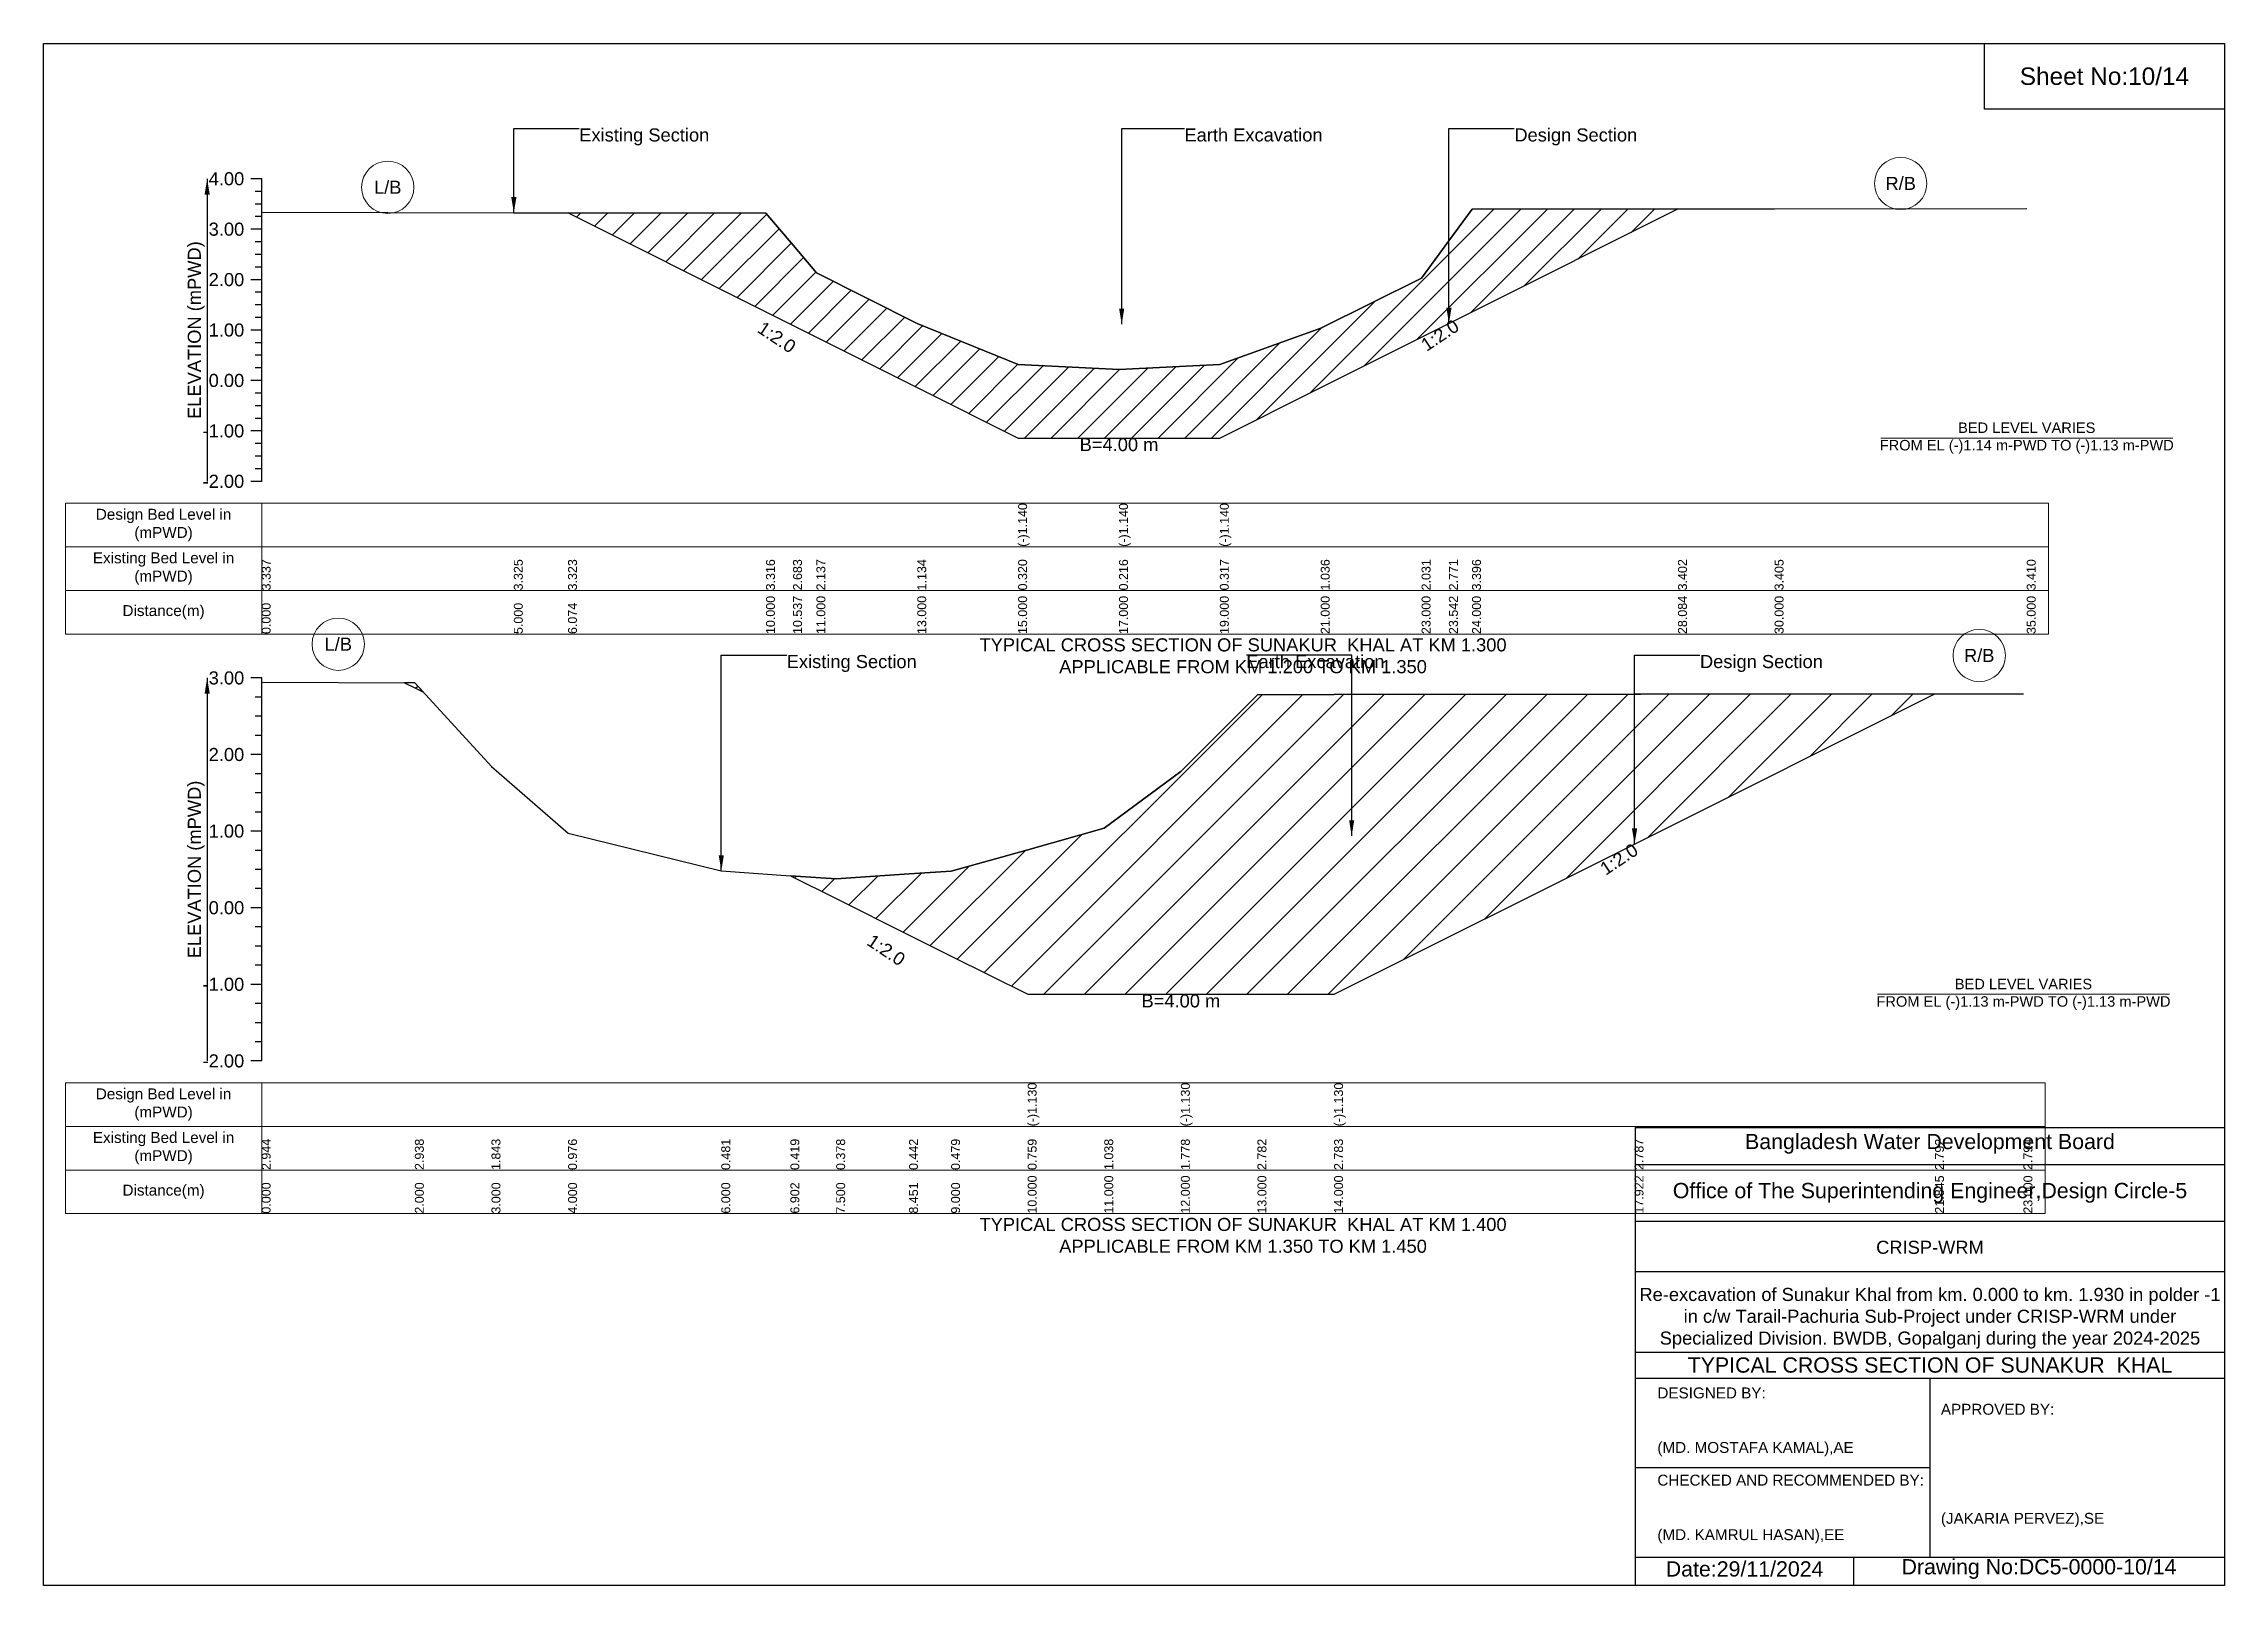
# Model space of a CAD drawing. Header units: inches. Extents: x 91000 to 238000, y -5656 to 143.
# Drawn here: x 190000 to 198000, y -5656 to 0 of the extents above; entities that cross this region are included whole.
import ezdxf

# ---------------------------------------------------------------- set-up
doc = ezdxf.new("R2010")
doc.units = ezdxf.units.IN
doc.header["$LTSCALE"] = 7
doc.header["$MEASUREMENT"] = 0
for name, color, linetype, lineweight in [('Cross section Data Border', 7, 'Continuous', 9), ('Cross Section Labels', 7, 'Continuous', 9), ('Existing_Bed_Level for Xsection', 7, 'Continuous', 25)]:
    doc.layers.add(name, color=color, linetype=linetype, lineweight=lineweight)
doc.styles.get("Standard").update_dxf_attribs({"font": 'arial.ttf'})
doc.dimstyles.get("Standard").update_dxf_attribs({"dimtxt": 0.18, "dimasz": 0.18, "dimexe": 0.18, "dimexo": 0.0625, "dimgap": 0.09, "dimtad": 0, "dimtih": 1, "dimtoh": 1, "dimdec": 4, "dimzin": 0, "dimdsep": 46, "dimtxsty": 'Standard', "dimcen": 0.09, "dimadec": 0, "dimazin": 0, "dimtfac": 1, "dimtdec": 4, "dimtofl": 0, "dimtmove": 0, "dimatfit": 3, "dimfxl": 1, "dimtolj": 1, "dimtzin": 0, "dimarcsym": 0})

msp = doc.modelspace()

# ---------------------------------------------------------------- texts
at = {"attachment_point": 5}
for s, insert, char_height in [('Sheet No:10/14', (197560, -120), 64), ('Bangladesh Water Development Board', (196920, -4036), 56), ('Office of The Superintending Engineer,Design Circle-5', (196920, -4216), 56)]:
    msp.add_mtext(s, dxfattribs=dict(at, insert=insert, char_height=char_height))
for s, insert, char_height, width, attachment_point in [('CRISP-WRM', (196920, -4416), 48, 2240, 5), ('Re-excavation of Sunakur Khal from km. 0.000 to km. 1.930 in polder -1  in c/w Tarail-Pachuria Sub-Project under CRISP-WRM under Specialized Division. BWDB, Gopalganj during the year 2024-2025', (196920, -4676), 48, 2160, 5), ('TYPICAL CROSS SECTION OF SUNAKUR  KHAL', (196920, -4848), 56, 2240, 5), ('DESIGNED BY:^J^J^J(MD. MOSTAFA KAMAL),AE', (195920, -5056), 40, 1120, 4), ('APPROVED BY:^J^J^J^J^J^J(JAKARIA PERVEZ),SE', (196960, -5216), 40, 1120, 4), ('CHECKED AND RECOMMENDED BY:^J^J^J(MD. KAMRUL HASAN),EE', (195920, -5376), 40, 1120, 4), ('Date:29/11/2024', (196240, -5596), 56, 1120, 5), ('Drawing No:DC5-0000-10/14', (197320, -5596), 56, 1760, 5)]:
    msp.add_mtext(s, dxfattribs=dict(insert=insert, char_height=char_height, width=width, attachment_point=attachment_point))
at = {"layer": 'Cross section Data Border', "char_height": 40, "width": 640, "attachment_point": 5}
for s, insert in [('Design Bed Level in (mPWD)', (190440, -1766)), ('Existing Bed Level in (mPWD)', (190440, -1926)), ('Distance(m)', (190440, -2086)), ('Design Bed Level in (mPWD)', (190440, -3892.2)), ('Existing Bed Level in (mPWD)', (190440, -4052.2)), ('Distance(m)', (190440, -4212.2))]:
    msp.add_mtext(s, dxfattribs=dict(at, insert=insert))
at = {"layer": 'Cross Section Labels'}
for s, insert, char_height, attachment_point in [('Existing Section', (191965, -311), 48, 1), ('Earth Excavation', (194185, -311), 48, 1), ('Design Section', (195395.3, -311), 48, 1), ('L/B', (191262.5, -527.2), 48, 5), ('R/B', (196812.5, -513.1), 48, 5), ('BED LEVEL VARIES ^JFROM EL (-)1.14 m-PWD TO (-)1.13 m-PWD', (197275, -1446.9), 38.4, 5), ('B=4.00 m', (193945, -1446.9), 48, 2), ('L/B', (191081, -2203.3), 48, 5), ('TYPICAL CROSS SECTION OF SUNAKUR  KHAL AT KM 1.300^JAPPLICABLE FROM KM 1.200 TO KM 1.350', (194400, -2246), 48, 5), ('R/B', (197100.7, -2244.8), 48, 5), ('Existing Section', (192726, -2242.9), 48, 1), ('Earth Excavation', (194412, -2242.9), 48, 1), ('Design Section', (196076.2, -2242.9), 48, 1), ('BED LEVEL VARIES ^JFROM EL (-)1.13 m-PWD TO (-)1.13 m-PWD', (197263, -3487.7), 38.4, 5), ('B=4.00 m', (194172, -3487.7), 48, 2), ('TYPICAL CROSS SECTION OF SUNAKUR  KHAL AT KM 1.400^JAPPLICABLE FROM KM 1.350 TO KM 1.450', (194400, -4372.2), 48, 5)]:
    msp.add_mtext(s, dxfattribs=dict(at, insert=insert, char_height=char_height, attachment_point=attachment_point))
at = {"layer": 'Cross Section Labels', "char_height": 48, "attachment_point": 2}
for insert, rotation in [((192703.1, -1057.2), 326.30993), ((195109, -1049.8), 33.69007), ((195765.9, -2971.8), 33.69007), ((193104.5, -3305.2), 326.30993)]:
    msp.add_mtext('1:2.0', dxfattribs=dict(at, insert=insert, rotation=rotation))
at = {"layer": 'Existing_Bed_Level for Xsection', "char_height": 48, "attachment_point": 6}
for s, insert in [('4.00', (190736, -496)), ('3.00', (190736, -681)), ('2.00', (190736, -866)), ('1.00', (190736, -1051)), ('0.00', (190736, -1236)), ('-1.00', (190736, -1421)), ('-2.00', (190736, -1606)), ('3.00', (190736, -2327.2)), ('2.00', (190736, -2608.2)), ('1.00', (190736, -2889.2)), ('0.00', (190736, -3170.2)), ('-1.00', (190736, -3451.2)), ('-2.00', (190736, -3732.2))]:
    msp.add_mtext(s, dxfattribs=dict(at, insert=insert))
at = {"layer": 'Existing_Bed_Level for Xsection', "rotation": 90}
for s, insert, char_height, attachment_point in [('ELEVATION (mPWD)', (190560, -1051), 48, 5), ('(-)1.140', (193575, -1846), 32.8, 1), ('(-)1.140', (193945, -1846), 32.8, 1), ('(-)1.140', (194315, -1846), 32.8, 1), ('3.337', (190800, -2006), 32.8, 1), ('3.325', (191725, -2006), 32.8, 1), ('3.323', (191923.7, -2006), 32.8, 1), ('3.316', (192650, -2006), 32.8, 1), ('2.683', (192749.3, -2006), 32.8, 1), ('2.137', (192835, -2006), 32.8, 1), ('1.134', (193205, -2006), 32.8, 1), ('0.320', (193575, -2006), 32.8, 1), ('0.216', (193945, -2006), 32.8, 1), ('0.317', (194315, -2006), 32.8, 1), ('1.036', (194685, -2006), 32.8, 1), ('2.031', (195055, -2006), 32.8, 1), ('2.771', (195155.3, -2006), 32.8, 1), ('3.396', (195240, -2006), 32.8, 1), ('3.402', (195995.6, -2006), 32.8, 1), ('3.405', (196350, -2006), 32.8, 1), ('3.410', (197275, -2006), 32.8, 1), ('0.000', (190800, -2166), 32.8, 1), ('5.000', (191725, -2166), 32.8, 1), ('6.074', (191923.7, -2166), 32.8, 1), ('10.000', (192650, -2166), 32.8, 1), ('10.537', (192749.3, -2166), 32.8, 1), ('11.000', (192835, -2166), 32.8, 1), ('13.000', (193205, -2166), 32.8, 1), ('15.000', (193575, -2166), 32.8, 1), ('17.000', (193945, -2166), 32.8, 1), ('19.000', (194315, -2166), 32.8, 1), ('21.000', (194685, -2166), 32.8, 1), ('23.000', (195055, -2166), 32.8, 1), ('23.542', (195155.3, -2166), 32.8, 1), ('24.000', (195240, -2166), 32.8, 1), ('28.084', (195995.6, -2166), 32.8, 1), ('30.000', (196350, -2166), 32.8, 1), ('35.000', (197275, -2166), 32.8, 1), ('ELEVATION (mPWD)', (190560, -3029.7), 48, 5), ('(-)1.130', (193610, -3972.2), 32.8, 1), ('(-)1.130', (194172, -3972.2), 32.8, 1), ('(-)1.130', (194734, -3972.2), 32.8, 1), ('2.944', (190800, -4132.2), 32.8, 1), ('2.938', (191362, -4132.2), 32.8, 1), ('1.843', (191643, -4132.2), 32.8, 1), ('0.976', (191924, -4132.2), 32.8, 1), ('0.481', (192486, -4132.2), 32.8, 1), ('0.419', (192739.4, -4132.2), 32.8, 1), ('0.378', (192907.5, -4132.2), 32.8, 1), ('0.442', (193174.7, -4132.2), 32.8, 1), ('0.479', (193329, -4132.2), 32.8, 1), ('0.759', (193610, -4132.2), 32.8, 1), ('1.038', (193891, -4132.2), 32.8, 1), ('1.778', (194172, -4132.2), 32.8, 1), ('2.782', (194453, -4132.2), 32.8, 1), ('2.783', (194734, -4132.2), 32.8, 1), ('2.787', (195836.2, -4132.2), 32.8, 1), ('2.792', (196938.4, -4132.2), 32.8, 1), ('2.794', (197263, -4132.2), 32.8, 1), ('10.000', (193610, -4292.2), 32.8, 1), ('11.000', (193891, -4292.2), 32.8, 1), ('12.000', (194172, -4292.2), 32.8, 1), ('13.000', (194453, -4292.2), 32.8, 1), ('14.000', (194734, -4292.2), 32.8, 1), ('17.922', (195836.2, -4292.2), 32.8, 1), ('21.845', (196938.4, -4292.2), 32.8, 1), ('23.000', (197263, -4292.2), 32.8, 1), ('0.000', (190800, -4292.2), 32.8, 1), ('2.000', (191362, -4292.2), 32.8, 1), ('3.000', (191643, -4292.2), 32.8, 1), ('4.000', (191924, -4292.2), 32.8, 1), ('6.000', (192486, -4292.2), 32.8, 1), ('6.902', (192739.4, -4292.2), 32.8, 1), ('7.500', (192907.5, -4292.2), 32.8, 1), ('8.451', (193174.7, -4292.2), 32.8, 1), ('9.000', (193329, -4292.2), 32.8, 1)]:
    msp.add_mtext(s, dxfattribs=dict(at, insert=insert, char_height=char_height, attachment_point=attachment_point))

# ---------------------------------------------------------------- hatches: boundary and pattern name
at = {"layer": 'Existing_Bed_Level for Xsection'}
h = msp.add_hatch(dxfattribs=at)
h.set_pattern_fill('ANSI31', color=256, scale=555, style=0)
h.paths.add_polyline_path([(191923.7, -621.2), (192650, -984.4), (192749.3, -1034), (192835, -1076.9), (193205, -1261.9), (193575, -1446.9), (193945, -1446.9), (194315, -1446.9), (194685, -1261.9), (195055, -1076.9), (195155.3, -1026.7), (195240, -984.4), (195995.6, -606.6), (195240, -607.7), (195155.3, -723.3), (195055, -860.2), (194685, -1044.3), (194315, -1177.3), (193945, -1196), (193575, -1176.8), (193205, -1026.2), (192835, -840.6), (192749.3, -739.6), (192650, -622.5)])
h = msp.add_hatch(dxfattribs=at)
h.set_pattern_fill('ANSI31', color=256, scale=843, style=0)
h.paths.add_polyline_path([(191323.6, -2344.5), (191362, -2363.7), (191394.1, -2379.8), (191362, -2344.6)])
h = msp.add_hatch(dxfattribs=at)
h.set_pattern_fill('ANSI31', color=256, scale=843, style=0)
h.paths.add_polyline_path([(192739.4, -3052.5), (192907.5, -3136.5), (193174.7, -3270.1), (193329, -3347.2), (193610, -3487.7), (193891, -3487.7), (194172, -3487.7), (194453, -3487.7), (194734, -3487.7), (195836.2, -2936.7), (195858, -2925.7), (196938.4, -2385.6), (195858, -2387.1), (195836.2, -2387.1), (194734, -2388.2), (194453, -2388.5), (194172, -2670.6), (193891, -2878.5), (193610, -2957.1), (193329, -3035.6), (193174.7, -3046), (192907.5, -3064)])

# ---------------------------------------------------------------- linework, layer by layer
for points in [[(190000, 0), (198000, 0), (198000, -5656), (190000, -5656)], [(197120, 0), (198000, 0), (198000, -240), (197120, -240)]]:
    msp.add_lwpolyline(points, close=True)
for points in [[(195840, -5656), (195840, -3976), (198000, -3976)], [(195840, -4112), (198000, -4112)], [(195840, -4320), (198000, -4320)], [(195840, -4504), (198000, -4504)], [(195840, -4800), (198000, -4800)], [(195840, -4896), (198000, -4896)], [(196920, -4896), (196920, -5552)], [(195840, -5224), (196920, -5224)], [(195840, -5552), (198000, -5552)], [(196640, -5552), (196640, -5656)]]:
    msp.add_lwpolyline(points)
at = {"layer": 'Cross section Data Border'}
for points in [[(190080, -1686), (197355, -1686), (197355, -2166), (190080, -2166)], [(190080, -3812.2), (197343, -3812.2), (197343, -4292.2), (190080, -4292.2)]]:
    msp.add_lwpolyline(points, close=True, dxfattribs=at)
for points in [[(190800, -1686), (190800, -2166)], [(190080, -1846), (197355, -1846)], [(190080, -2006), (197355, -2006)], [(190800, -3812.2), (190800, -4292.2)], [(190080, -3972.2), (197343, -3972.2)], [(190080, -4132.2), (197343, -4132.2)]]:
    msp.add_lwpolyline(points, dxfattribs=at)
at = {"layer": 'Cross Section Labels'}
for points in [[(196739.2, -1446.9), (197810.8, -1446.9)], [(196727.2, -3487.7), (197798.8, -3487.7)]]:
    msp.add_lwpolyline(points, dxfattribs=at)
for centre in [(191262.5, -527.2), (196812.5, -513.1), (191081, -2203.3), (197100.7, -2244.8)]:
    msp.add_circle(centre, 96, dxfattribs=at)
at = {"layer": 'Existing_Bed_Level for Xsection'}
for points in [[(190800, -496), (190760, -496)], [(190800, -542.2), (190776, -542.2)], [(190800, -1606), (190800, -1421), (190800, -1236), (190800, -1051), (190800, -866), (190800, -681), (190800, -496)], [(190800, -588.5), (190776, -588.5)], [(190800, -634.7), (190776, -634.7)], [(190800, -618.6), (191725, -620.8), (191923.7, -621.2), (192650, -622.5), (192749.3, -739.6), (192835, -840.6), (193205, -1026.2), (193575, -1176.8), (193575, -1176.8), (193945, -1196), (193945, -1196), (194315, -1177.3), (194315, -1177.3), (194685, -1044.3), (195055, -860.2), (195155.3, -723.3), (195240, -607.7), (195995.6, -606.6), (196350, -606), (197275, -605.1)], [(190800, -681), (190760, -681)], [(190800, -727.2), (190776, -727.2)], [(190800, -773.5), (190776, -773.5)], [(190800, -866), (190760, -866)], [(190800, -819.7), (190776, -819.7)], [(190800, -912.2), (190776, -912.2)], [(190800, -958.5), (190776, -958.5)], [(190800, -1004.7), (190776, -1004.7)], [(190800, -1051), (190760, -1051)], [(190800, -1097.2), (190776, -1097.2)], [(190800, -1143.5), (190776, -1143.5)], [(190800, -1189.7), (190776, -1189.7)], [(190800, -1236), (190760, -1236)], [(190800, -1282.2), (190776, -1282.2)], [(190800, -1328.5), (190776, -1328.5)], [(190800, -1421), (190760, -1421)], [(190800, -1374.7), (190776, -1374.7)], [(190800, -1467.2), (190776, -1467.2)], [(190800, -1513.5), (190776, -1513.5)], [(190800, -1559.7), (190776, -1559.7)], [(190800, -1606), (190760, -1606)], [(190800, -2327.2), (190760, -2327.2)], [(190800, -2397.5), (190776, -2397.5)], [(190800, -3732.2), (190800, -3451.2), (190800, -3170.2), (190800, -2889.2), (190800, -2608.2), (190800, -2327.2)], [(190800, -2343), (191362, -2344.6), (191643, -2652.3), (191924, -2896), (192486, -3035.1), (192739.4, -3052.5), (192907.5, -3064), (193174.7, -3046), (193329, -3035.6), (193610, -2957.1), (193610, -2957.1), (193891, -2878.5), (194172, -2670.6), (194172, -2670.6), (194453, -2388.5), (194734, -2388.2), (194734, -2388.2), (195836.2, -2387.1), (195858, -2387.1), (196938.4, -2385.6), (197263, -2385.1)], [(190800, -2467.7), (190776, -2467.7)], [(190800, -2538), (190776, -2538)], [(190800, -2608.2), (190760, -2608.2)], [(190800, -2678.5), (190776, -2678.5)], [(190800, -2748.7), (190776, -2748.7)], [(190800, -2819), (190776, -2819)], [(190800, -2889.2), (190760, -2889.2)], [(190800, -2959.5), (190776, -2959.5)], [(190800, -3029.7), (190776, -3029.7)], [(190800, -3100), (190776, -3100)], [(190800, -3170.2), (190760, -3170.2)], [(190800, -3240.5), (190776, -3240.5)], [(190800, -3310.7), (190776, -3310.7)], [(190800, -3381), (190776, -3381)], [(190800, -3451.2), (190760, -3451.2)], [(190800, -3521.5), (190776, -3521.5)], [(190800, -3591.7), (190776, -3591.7)], [(190800, -3662), (190776, -3662)], [(190800, -3732.2), (190760, -3732.2)]]:
    msp.add_lwpolyline(points, dxfattribs=at)
for points in [[(191923.7, -621.2), (191923.7, -621.2), (192650, -984.4), (192749.3, -1034), (192835, -1076.9), (193205, -1261.9), (193575, -1446.9), (193575, -1446.9), (193945, -1446.9), (193945, -1446.9), (194315, -1446.9), (194315, -1446.9), (194685, -1261.9), (195055, -1076.9), (195155.3, -1026.7), (195240, -984.4), (195995.6, -606.6), (195995.6, -606.6), (195995.6, -606.6), (195240, -607.7), (195155.3, -723.3), (195055, -860.2), (194685, -1044.3), (194315, -1177.3), (194315, -1177.3), (193945, -1196), (193945, -1196), (193575, -1176.8), (193575, -1176.8), (193205, -1026.2), (192835, -840.6), (192749.3, -739.6), (192650, -622.5), (191923.7, -621.2)], [(191323.6, -2344.5), (191362, -2363.7), (191394.1, -2379.8), (191362, -2344.6)], [(192739.4, -3052.5), (192907.5, -3136.5), (193174.7, -3270.1), (193329, -3347.2), (193610, -3487.7), (193610, -3487.7), (193891, -3487.7), (194172, -3487.7), (194172, -3487.7), (194453, -3487.7), (194734, -3487.7), (194734, -3487.7), (195836.2, -2936.7), (195858, -2925.7), (196938.4, -2385.6), (195858, -2387.1), (195836.2, -2387.1), (194734, -2388.2), (194734, -2388.2), (194453, -2388.5), (194172, -2670.6), (194172, -2670.6), (193891, -2878.5), (193610, -2957.1), (193610, -2957.1), (193329, -3035.6), (193174.7, -3046), (192907.5, -3064)]]:
    msp.add_lwpolyline(points, close=True, dxfattribs=at)

msp.set_redraw_order([(e.dxf.handle, doc.entitydb.next_handle()) for e in msp.query("TEXT MTEXT ATTDEF DIMENSION ARC_DIMENSION")])  # texts and dimensions are drawn at this point

# ---------------------------------------------------------------- leaders
at = {"layer": 'Cross Section Labels', "annotation_type": 0, "has_hookline": 1}
for points, hookline_direction, text_width in [([(191725, -620.8), (191725, -311), (191964.9, -311)], 0, 467.2), ([(193954.8, -1029.6), (193954.8, -311), (194184.9, -311)], 0, 497), ([(195155.3, -1026.7), (195155.3, -311), (195395.2, -311)], 0, 441.2), ([(192486, -3035.1), (192486, -2242.9), (192725.9, -2242.9)], 0, 467.2), ([(194798.5, -2906.6), (194798.5, -2242.9), (194412.1, -2242.9)], 1, 497), ([(195836.2, -2936.7), (195836.2, -2242.9), (196076.1, -2242.9)], 0, 441.2)]:
    msp.add_leader(points, dimstyle='Standard', override={"dimasz": 57.6}, dxfattribs=dict(at, hookline_direction=hookline_direction, text_width=text_width))
at = {"layer": 'Existing_Bed_Level for Xsection'}
for points in [[(190600, -496), (190600, -1606)], [(190600, -2327.2), (190600, -3732.2)]]:
    msp.add_leader(points, dimstyle='Standard', override={"dimasz": 57.6}, dxfattribs=at)

doc.saveas('drawing.dxf')
